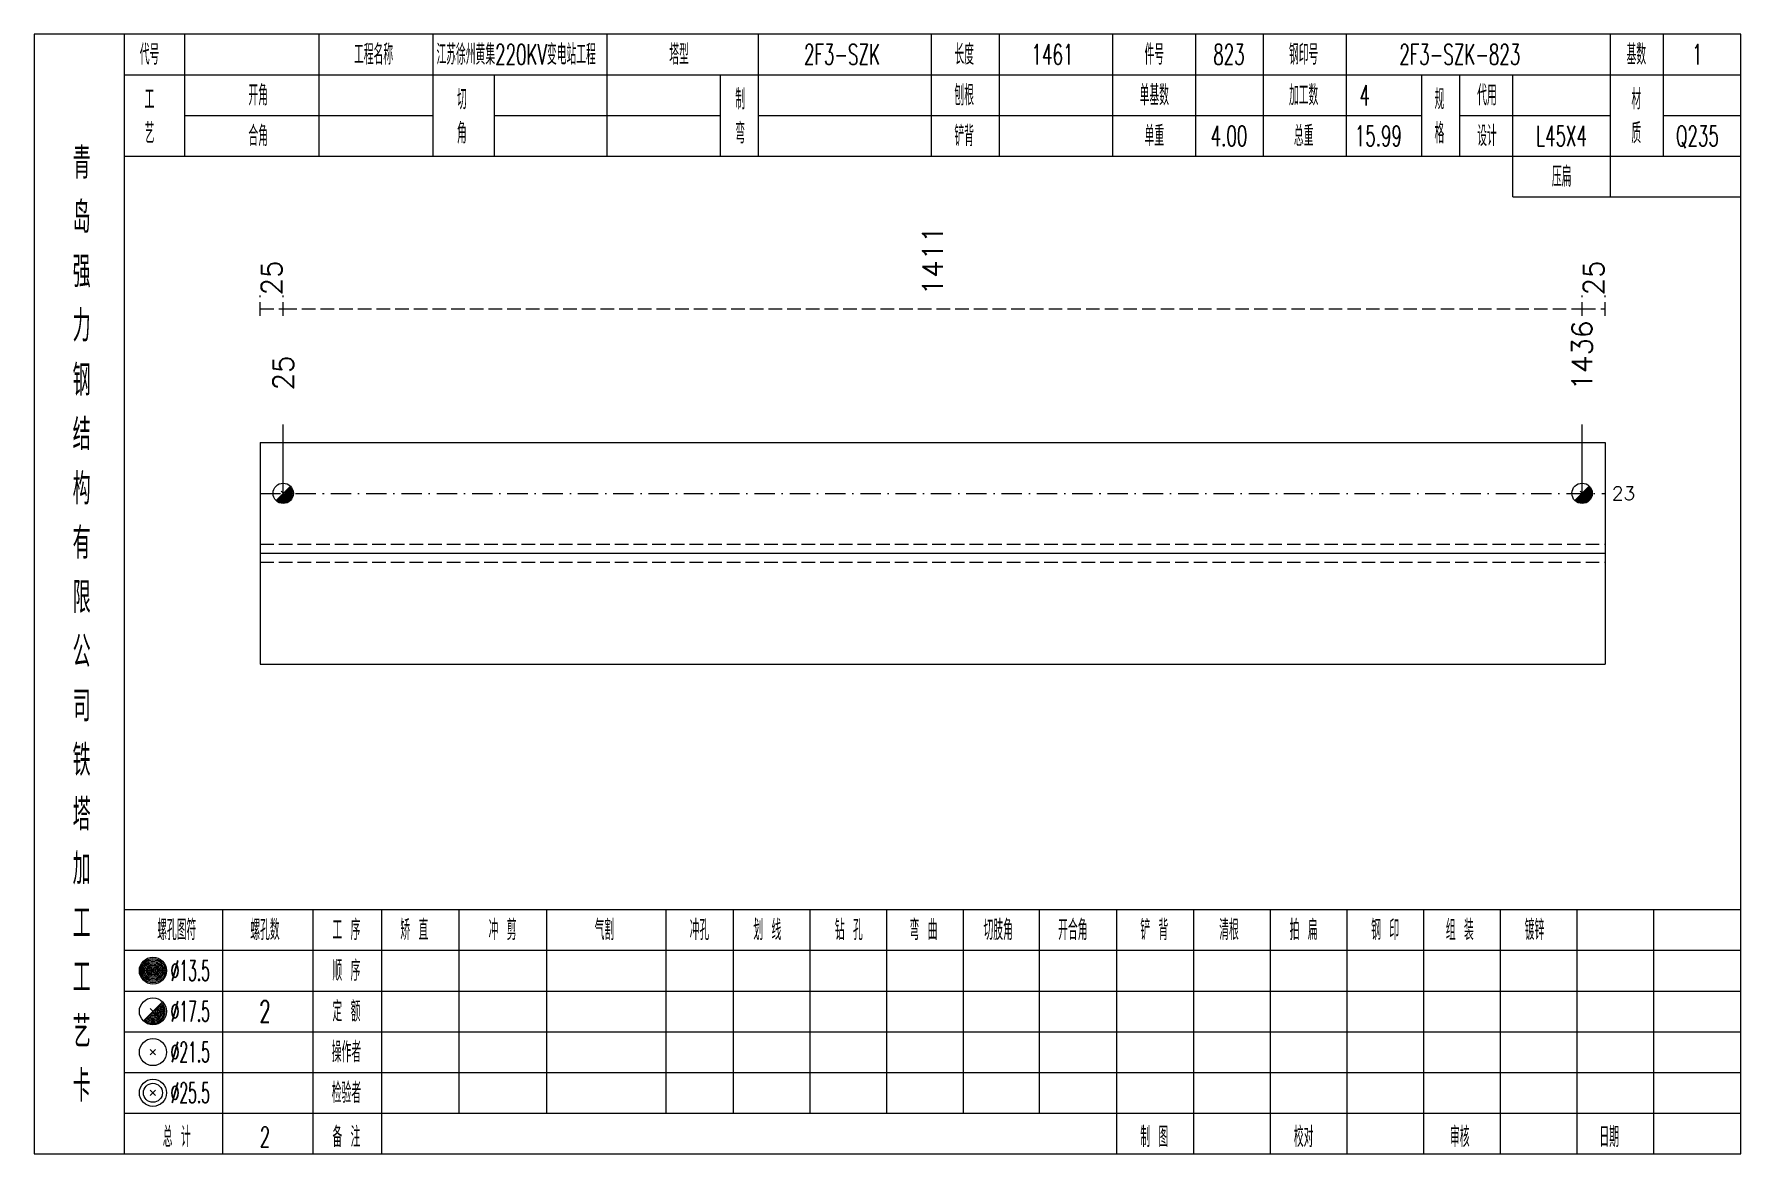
# Model space of a CAD drawing. Extents: x 0 to 4623, y -1159 to 4890.
# Drawn here: x 311.4 to 562.8, y 1125 to 1290 of the extents above; entities that cross this region are included whole.
import ezdxf
from ezdxf.enums import TextEntityAlignment as Align

# ---------------------------------------------------------------- set-up
doc = ezdxf.new("R2010")
doc.units = 0
doc.header["$MEASUREMENT"] = 0
doc.linetypes.add('一点画线', pattern=[5.2, 3, -1, 0.2, -1])
doc.linetypes.add('虚线', pattern=[2.75, 2, -0.75])
doc.layers.get('0').update_dxf_attribs({"linetype": 'CONTINUOUS', "lineweight": 25})
for name, color, linetype, lineweight in [('1', 7, 'CONTINUOUS', 25), ('4', 7, 'CONTINUOUS', 25), ('5', 7, 'CONTINUOUS', 25)]:
    doc.layers.add(name, color=color, linetype=linetype, lineweight=lineweight)
doc.styles.get("Standard").update_dxf_attribs({"font": 'simplex.shx', "width": 0.7, "height": 3, "bigfont": 'gbhzfs.shx'})

msp = doc.modelspace()

# ---------------------------------------------------------------- texts
at = {"color": 8, "linetype": 'Continuous', "lineweight": 9}
for s, p in [('1411', (443.75, 1251.5)), ('25', (346.395, 1251.5)), ('25', (541.105, 1251.5))]:
    msp.add_text(s, height=3, rotation=90, dxfattribs=at).set_placement(p, align=Align.MIDDLE_LEFT)
at = {"color": 7, "linetype": 'Continuous', "lineweight": 13}
for s, p in [('1436', (539.41, 1237.5)), ('25', (348.09, 1237.5))]:
    msp.add_text(s, height=3, rotation=90, dxfattribs=at).set_placement(p, align=Align.MIDDLE_LEFT)
msp.add_text('23', height=2, dxfattribs=at).set_placement((543.8, 1222.333), align=Align.MIDDLE_LEFT)
at = {"layer": '4', "color": 1, "linetype": 'Continuous', "lineweight": 13}
for s, height, width, p in [('代号', 3, 0.6, (328.4, 1287)), ('工程名称', 3, 0.6, (361.4, 1287)), ('江苏徐州黄集220KV变电站工程', 3, 0.6, (382.4, 1287)), ('塔型', 3, 0.6, (406.4, 1287)), ('2F3-SZK', 3, 0.6, (430.4, 1287)), ('长度', 3, 0.6, (448.4, 1287)), ('1461', 3, 0.6, (461.4, 1287)), ('件号', 3, 0.6, (476.4, 1287)), ('823', 3, 0.6, (487.4, 1287)), ('钢印号', 3, 0.6, (498.4, 1287)), ('2F3-SZK-823', 3, 0.6, (521.4, 1287)), ('基数', 3, 0.6, (547.4, 1287)), ('1', 3, 0.6, (556.4, 1287)), ('开角', 3, 0.6, (344.4, 1281)), ('制', 3, 0.6, (415.4, 1280.4)), ('刨根', 3, 0.6, (448.4, 1281)), ('单基数', 3, 0.6, (476.4, 1281)), ('加工数', 3, 0.6, (498.4, 1281)), ('4', 3, 0.6, (507.4, 1281)), ('规', 3, 0.6, (518.4, 1280.4)), ('代用', 3, 0.6, (525.4, 1281)), ('材', 3, 0.6, (547.4, 1280.4)), ('工', 3, 0.6, (328.4, 1280.4)), ('切', 3, 0.6, (374.4, 1280.4)), ('艺', 3, 0.6, (328.4, 1275.4)), ('角', 3, 0.6, (374.4, 1275.4)), ('弯', 3, 0.6, (415.4, 1275.4)), ('格', 3, 0.6, (518.4, 1275.4)), ('质', 3, 0.6, (547.4, 1275.4)), ('合角', 3, 0.6, (344.4, 1275)), ('铲背', 3, 0.6, (448.4, 1275)), ('单重', 3, 0.6, (476.4, 1275)), ('4.00', 3, 0.6, (487.4, 1275)), ('总重', 3, 0.6, (498.4, 1275)), ('15.99', 3, 0.6, (509.4, 1275)), ('设计', 3, 0.6, (525.4, 1275)), ('L45X4', 3, 0.6, (536.4, 1275)), ('Q235', 3, 0.6, (556.4, 1275)), ('青', 4.6, 0.8, (318.4, 1271)), ('压扁', 3, 0.6, (536.4, 1269)), ('岛', 4.6, 0.8, (318.4, 1263)), ('强', 4.6, 0.8, (318.4, 1255)), ('力', 4.6, 0.8, (318.4, 1247)), ('钢', 4.6, 0.8, (318.4, 1239)), ('结', 4.6, 0.8, (318.4, 1231)), ('构', 4.6, 0.8, (318.4, 1223)), ('有', 4.6, 0.8, (318.4, 1215)), ('限', 4.6, 0.8, (318.4, 1207)), ('公', 4.6, 0.8, (318.4, 1199)), ('司', 4.6, 0.8, (318.4, 1191)), ('铁', 4.6, 0.8, (318.4, 1183)), ('塔', 4.6, 0.8, (318.4, 1175)), ('加', 4.6, 0.8, (318.4, 1167)), ('工', 4.6, 0.8, (318.4, 1159)), ('螺孔图符', 3, 0.6, (332.4, 1158)), ('螺孔数', 3, 0.6, (345.4, 1158)), ('工 序', 3, 0.6, (357.4, 1158)), ('矫 直', 3, 0.6, (367.4, 1158)), ('冲 剪', 3, 0.6, (380.4, 1158)), ('气割', 3, 0.6, (395.4, 1158)), ('冲孔', 3, 0.6, (409.4, 1158)), ('划 线', 3, 0.6, (419.4, 1158)), ('钻 孔', 3, 0.6, (431.4, 1158)), ('弯 曲', 3, 0.6, (442.4, 1158)), ('切肢角', 3, 0.6, (453.4, 1158)), ('开合角', 3, 0.6, (464.4, 1158)), ('铲 背', 3, 0.6, (476.4, 1158)), ('清根', 3, 0.6, (487.4, 1158)), ('拍 扁', 3, 0.6, (498.4, 1158)), ('钢 印', 3, 0.6, (510.4, 1158)), ('组 装', 3, 0.6, (521.4, 1158)), ('镀锌', 3, 0.6, (532.4, 1158)), ('工', 4.6, 0.8, (318.4, 1151)), ('%%C13.5', 3, 0.5, (334.4, 1152)), ('顺 序', 3, 0.6, (357.4, 1152)), ('%%C17.5', 3, 0.5, (334.4, 1146)), ('2', 3.2, 0.6, (345.4, 1146)), ('定 额', 3, 0.6, (357.4, 1146)), ('艺', 4.6, 0.8, (318.4, 1143)), ('%%C21.5', 3, 0.5, (334.4, 1140)), ('操作者', 3, 0.6, (357.4, 1140)), ('卡', 4.6, 0.8, (318.4, 1135)), ('%%C25.5', 3, 0.5, (334.4, 1134)), ('检验者', 3, 0.6, (357.4, 1134)), ('总 计', 3, 0.6, (332.4, 1127.5)), ('2', 3, 0.6, (345.4, 1127.5)), ('备 注', 3, 0.6, (357.4, 1127.5)), ('制 图', 3, 0.6, (476.4, 1127.5)), ('校对', 3, 0.6, (498.4, 1127.5)), ('审核', 3, 0.6, (521.4, 1127.5)), ('日期', 3, 0.6, (543.4, 1127.5))]:
    msp.add_text(s, height=height, dxfattribs=dict(at, width=width)).set_placement(p, align=Align.MIDDLE_CENTER)

# ---------------------------------------------------------------- blocks, each defined once
blk = doc.blocks.new('孔17.5')
at = {"layer": '5', "color": 7, "linetype": 'Continuous', "lineweight": 13}
for p, q in [((-0.707, -0.707), (0.707, 0.707)), ((-0.2, 0.2), (0.2, -0.2))]:
    blk.add_line(p, q, dxfattribs=at)
blk.add_circle((0, 0), 1, dxfattribs=at)
for radius in [0.9, 0.8, 0.7, 0.6, 0.5, 0.4, 0.3, 0.2, 0.1]:
    blk.add_arc((0, 0), radius, 225, 45, dxfattribs=at)

# ---------------------------------------------------------------- linework, layer by layer
at = {"color": 8, "linetype": '虚线', "lineweight": 9}
for p, q in [((344.7, 1248.5), (344.7, 1251.5)), ((344.7, 1249.5), (348.09, 1249.5)), ((348.09, 1248.5), (348.09, 1251.5)), ((348.09, 1248.5), (348.09, 1251.5)), ((348.09, 1249.5), (539.41, 1249.5)), ((539.41, 1248.5), (539.41, 1251.5)), ((539.41, 1248.5), (539.41, 1251.5)), ((539.41, 1249.5), (542.8, 1249.5)), ((542.8, 1248.5), (542.8, 1251.5))]:
    msp.add_line(p, q, dxfattribs=at)
at = {"color": 7, "linetype": 'Continuous', "lineweight": 13}
for p, q in [((348.09, 1222.333), (348.09, 1232.5)), ((539.41, 1222.333), (539.41, 1232.5))]:
    msp.add_line(p, q, dxfattribs=at)
at = {"color": 7, "linetype": 'Continuous', "lineweight": 18}
for p, q in [((344.7, 1229.833), (344.7, 1197.167)), ((344.7, 1229.833), (542.8, 1229.833)), ((542.8, 1229.833), (542.8, 1197.167)), ((344.7, 1213.5), (542.8, 1213.5))]:
    msp.add_line(p, q, dxfattribs=at)
at = {"color": 3, "linetype": '一点画线', "lineweight": 13}
msp.add_line((344.7, 1222.333), (542.8, 1222.333), dxfattribs=at)
at = {"color": 1, "linetype": '虚线', "lineweight": 18}
for p, q in [((344.7, 1214.833), (542.8, 1214.833)), ((344.7, 1212.167), (542.8, 1212.167))]:
    msp.add_line(p, q, dxfattribs=at)
at = {"layer": '1', "color": 7, "linetype": 'Continuous', "lineweight": 18}
msp.add_line((344.7, 1197.167), (542.8, 1197.167), dxfattribs=at)
at = {"layer": '4', "color": 1, "linetype": 'Continuous', "lineweight": 18}
for p, q in [((324.7, 1125), (324.7, 1290)), ((333.6, 1272), (333.6, 1290)), ((353.4, 1272), (353.4, 1290)), ((370.2, 1272), (370.2, 1290)), ((395.8, 1272), (395.8, 1290)), ((418.1, 1272), (418.1, 1290)), ((443.6, 1272), (443.6, 1290)), ((453.6, 1272), (453.6, 1290)), ((470.3, 1272), (470.3, 1290)), ((482.5, 1272), (482.5, 1290)), ((492.5, 1272), (492.5, 1290)), ((504.7, 1272), (504.7, 1290)), ((543.6, 1266), (543.6, 1290)), ((551.4, 1272), (551.4, 1290)), ((324.7, 1284), (562.8, 1284)), ((379.2, 1272), (379.2, 1284)), ((412.5, 1272), (412.5, 1284)), ((515.8, 1272), (515.8, 1284)), ((521.4, 1272), (521.4, 1284)), ((529.2, 1266), (529.2, 1284)), ((333.6, 1278), (370.2, 1278)), ((379.2, 1278), (412.5, 1278)), ((418.1, 1278), (515.8, 1278)), ((521.4, 1278), (543.6, 1278)), ((551.4, 1278), (562.8, 1278)), ((324.7, 1272), (562.8, 1272)), ((529.2, 1266), (562.8, 1266)), ((324.7, 1161), (562.8, 1161)), ((339.2, 1125), (339.2, 1161)), ((352.5, 1125), (352.5, 1161)), ((362.6, 1125), (362.6, 1161)), ((374, 1131), (374, 1161)), ((386.9, 1131), (386.9, 1161)), ((404.5, 1131), (404.5, 1161)), ((414.4, 1131), (414.4, 1161)), ((425.7, 1131), (425.7, 1161)), ((437, 1131), (437, 1161)), ((448.3, 1131), (448.3, 1161)), ((459.5, 1131), (459.5, 1161)), ((470.9, 1131), (470.9, 1161)), ((482.2, 1131), (482.2, 1161)), ((493.5, 1131), (493.5, 1161)), ((504.8, 1131), (504.8, 1161)), ((516.1, 1131), (516.1, 1161)), ((527.4, 1131), (527.4, 1161)), ((538.7, 1131), (538.7, 1161)), ((550, 1131), (550, 1161)), ((324.7, 1155), (562.8, 1155)), ((324.7, 1149), (562.8, 1149)), ((324.7, 1143), (562.8, 1143)), ((324.7, 1137), (562.8, 1137)), ((324.7, 1131), (562.8, 1131)), ((470.9, 1125), (470.9, 1131)), ((482.2, 1125), (482.2, 1131)), ((493.5, 1125), (493.5, 1131)), ((504.8, 1125), (504.8, 1131)), ((516.1, 1125), (516.1, 1131)), ((527.4, 1125), (527.4, 1131)), ((538.7, 1125), (538.7, 1131)), ((550, 1125), (550, 1131))]:
    msp.add_line(p, q, dxfattribs=at)
at = {"layer": '4', "color": 7, "linetype": 'Continuous', "lineweight": 13}
for p, q in [((328.7, 1151.8), (329.1, 1152.2)), ((329.1, 1151.8), (328.7, 1152.2)), ((327.486, 1144.586), (330.314, 1147.414)), ((328.5, 1146.4), (329.3, 1145.6)), ((328.5, 1139.6), (329.3, 1140.4)), ((328.5, 1140.4), (329.3, 1139.6)), ((328.5, 1133.6), (329.3, 1134.4)), ((328.5, 1134.4), (329.3, 1133.6))]:
    msp.add_line(p, q, dxfattribs=at)
at = {"layer": '4', "color": 1, "linetype": 'Continuous', "lineweight": 18}
msp.add_lwpolyline([(311.4, 1290), (311.4, 1125), (562.8, 1125), (562.8, 1290)], close=True, dxfattribs=at)
at = {"layer": '4', "color": 7, "linetype": 'Continuous', "lineweight": 13}
for centre, radius in [((328.9, 1152), 2), ((328.9, 1152), 1.8), ((328.9, 1152), 1.6), ((328.9, 1152), 1.4), ((328.9, 1152), 1.2), ((328.9, 1152), 1), ((328.9, 1152), 0.8), ((328.9, 1152), 0.6), ((328.9, 1152), 0.4), ((328.9, 1152), 0.2), ((328.9, 1146), 2), ((328.9, 1140), 2), ((328.9, 1134), 2), ((328.9, 1134), 1.4)]:
    msp.add_circle(centre, radius, dxfattribs=at)
for radius in [1.8, 1.6, 1.4, 1.2, 1, 0.8, 0.6, 0.4, 0.2]:
    msp.add_arc((328.9, 1146), radius, 225, 45, dxfattribs=at)

# ---------------------------------------------------------------- block references
at = {"color": 7, "linetype": 'Continuous', "lineweight": 13, "xscale": 1.5, "yscale": 1.5, "zscale": 1.5}
for p in [(348.09, 1222.333), (539.41, 1222.333)]:
    msp.add_blockref('孔17.5', p, dxfattribs=at)

msp.set_redraw_order([(e.dxf.handle, doc.entitydb.next_handle()) for e in msp.query("TEXT MTEXT ATTDEF DIMENSION ARC_DIMENSION")])  # texts and dimensions are drawn at this point

doc.saveas('drawing.dxf')
